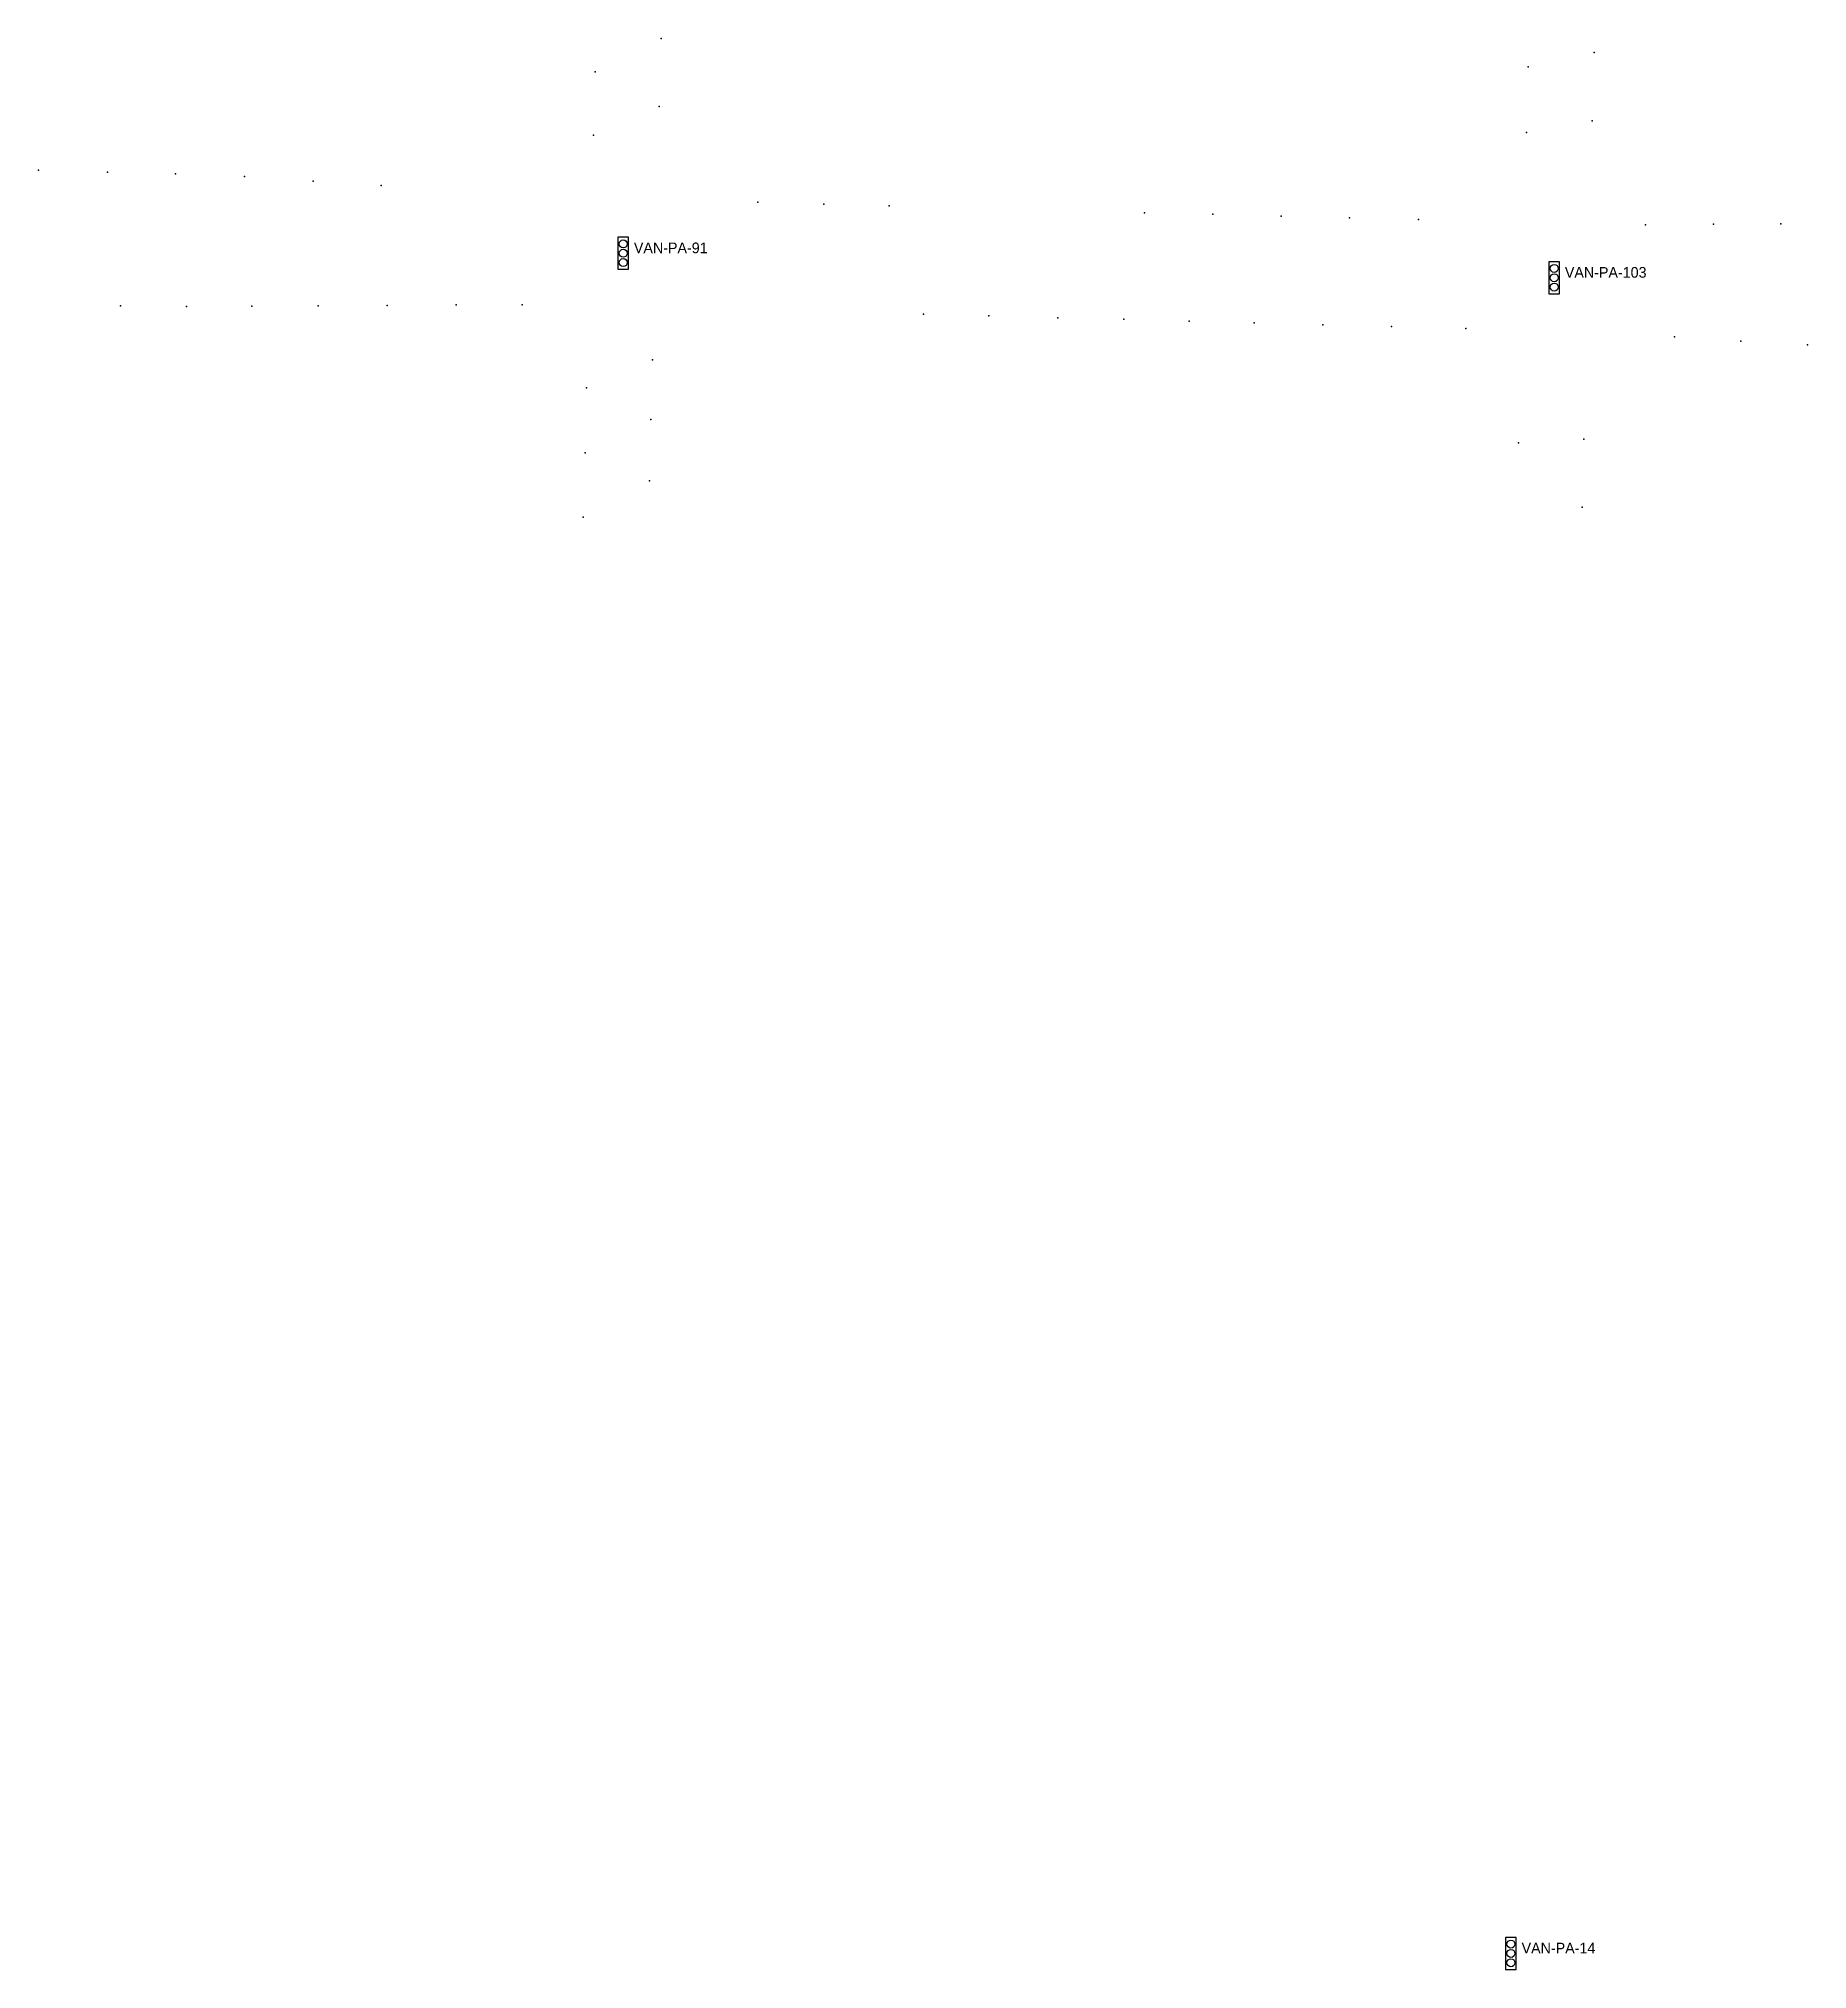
# Model space of a CAD drawing. Header units: inches. Extents: x 486474 to 494239, y 5455982 to 5460069.
# Drawn here: x 488938.6 to 489270.2, y 5456470 to 5456831.8 of the extents above; entities that cross this region are included whole.
import ezdxf

# ---------------------------------------------------------------- set-up
doc = ezdxf.new("R2010")
doc.units = ezdxf.units.IN
doc.header["$MEASUREMENT"] = 0
doc.layers.add('Parking Meters', color=10, linetype='Continuous')
doc.layers.add('Traffic Signals', color=10, linetype='Continuous')

msp = doc.modelspace()

# ---------------------------------------------------------------- texts
at = {"layer": 'Traffic Signals', "color": 1}
for s, p in [('VAN-PA-91', (489050.19, 5456791.63)), ('VAN-PA-103', (489224.73, 5456787.04)), ('VAN-PA-14', (489216.62, 5456473))]:
    msp.add_text(s, height=2, dxfattribs=at).set_placement(p)

# ---------------------------------------------------------------- linework, layer by layer
at = {"layer": 'Parking Meters', "color": 7}
for p in [(489055.3, 5456831.85), (489055.3, 5456831.85), (489230.2, 5456829.22), (489042.95, 5456825.63), (489042.95, 5456825.63), (489217.84, 5456826.59), (489217.84, 5456826.59), (489054.92, 5456819.15), (489054.92, 5456819.15), (489229.84, 5456816.41), (489229.84, 5456816.41), (489042.62, 5456813.74), (489217.54, 5456814.28), (489217.54, 5456814.28), (488938.59, 5456807.19), (488951.51, 5456806.81), (488951.51, 5456806.81), (488964.27, 5456806.53), (488964.27, 5456806.53), (488977.16, 5456805.98), (488977.16, 5456805.98), (488990.06, 5456805.15), (488990.06, 5456805.15), (489002.81, 5456804.3), (489002.81, 5456804.3), (489073.44, 5456801.17), (489073.44, 5456801.17), (489085.79, 5456800.82), (489085.79, 5456800.82), (489098.08, 5456800.52), (489098.08, 5456800.52), (489145.94, 5456799.19), (489145.94, 5456799.19), (489158.73, 5456798.96), (489158.73, 5456798.96), (489171.57, 5456798.57), (489171.57, 5456798.57), (489184.34, 5456798.26), (489184.34, 5456798.26), (489197.32, 5456797.92), (489197.32, 5456797.92), (489239.85, 5456796.97), (489252.62, 5456797.09), (489252.62, 5456797.09), (489265.21, 5456797.15), (489265.21, 5456797.15), (488953.96, 5456781.76), (488953.96, 5456781.76), (488966.29, 5456781.65), (488966.29, 5456781.65), (488978.56, 5456781.71), (488978.56, 5456781.71), (488990.99, 5456781.77), (488990.99, 5456781.77), (489003.96, 5456781.84), (489003.96, 5456781.84), (489016.86, 5456781.94), (489016.86, 5456781.94), (489029.22, 5456781.98), (489104.46, 5456780.21), (489104.46, 5456780.21), (489116.74, 5456779.88), (489116.74, 5456779.88), (489129.68, 5456779.51), (489129.68, 5456779.51), (489142.03, 5456779.24), (489142.03, 5456779.24), (489154.31, 5456778.9), (489154.31, 5456778.9), (489166.51, 5456778.56), (489166.51, 5456778.56), (489179.37, 5456778.21), (489179.37, 5456778.21), (489192.25, 5456777.92), (489192.25, 5456777.92), (489206.18, 5456777.52), (489245.31, 5456775.97), (489245.31, 5456775.97), (489257.73, 5456775.17), (489257.73, 5456775.17), (489270.2, 5456774.44), (489270.2, 5456774.44), (489053.7, 5456771.64), (489041.32, 5456766.41), (489041.32, 5456766.41), (489053.4, 5456760.48), (489053.4, 5456760.48), (489216.01, 5456756.09), (489228.29, 5456756.79), (489228.29, 5456756.79), (489041.05, 5456754.24), (489041.05, 5456754.24), (489053.11, 5456748.99), (489053.11, 5456748.99), (489227.96, 5456744.03), (489227.96, 5456744.03), (489040.71, 5456742.16)]:
    msp.add_point(p, dxfattribs=at)
at = {"layer": 'Traffic Signals', "color": 1}
for points in [[(489047.19, 5456788.63), (489049.19, 5456788.63), (489049.19, 5456794.63), (489047.19, 5456794.63)], [(489221.73, 5456784.04), (489223.73, 5456784.04), (489223.73, 5456790.04), (489221.73, 5456790.04)], [(489213.62, 5456470), (489215.62, 5456470), (489215.62, 5456476), (489213.62, 5456476)]]:
    msp.add_lwpolyline(points, close=True, dxfattribs=at)
for centre in [(489048.19, 5456793.38), (489048.19, 5456791.63), (489048.19, 5456789.88), (489222.73, 5456788.79), (489222.73, 5456787.04), (489222.73, 5456785.29), (489214.62, 5456474.75), (489214.62, 5456473), (489214.62, 5456471.25)]:
    msp.add_circle(centre, 0.75, dxfattribs=at)

msp.set_redraw_order([(e.dxf.handle, doc.entitydb.next_handle()) for e in msp.query("TEXT MTEXT ATTDEF DIMENSION ARC_DIMENSION")])  # texts and dimensions are drawn at this point

doc.saveas('drawing.dxf')
